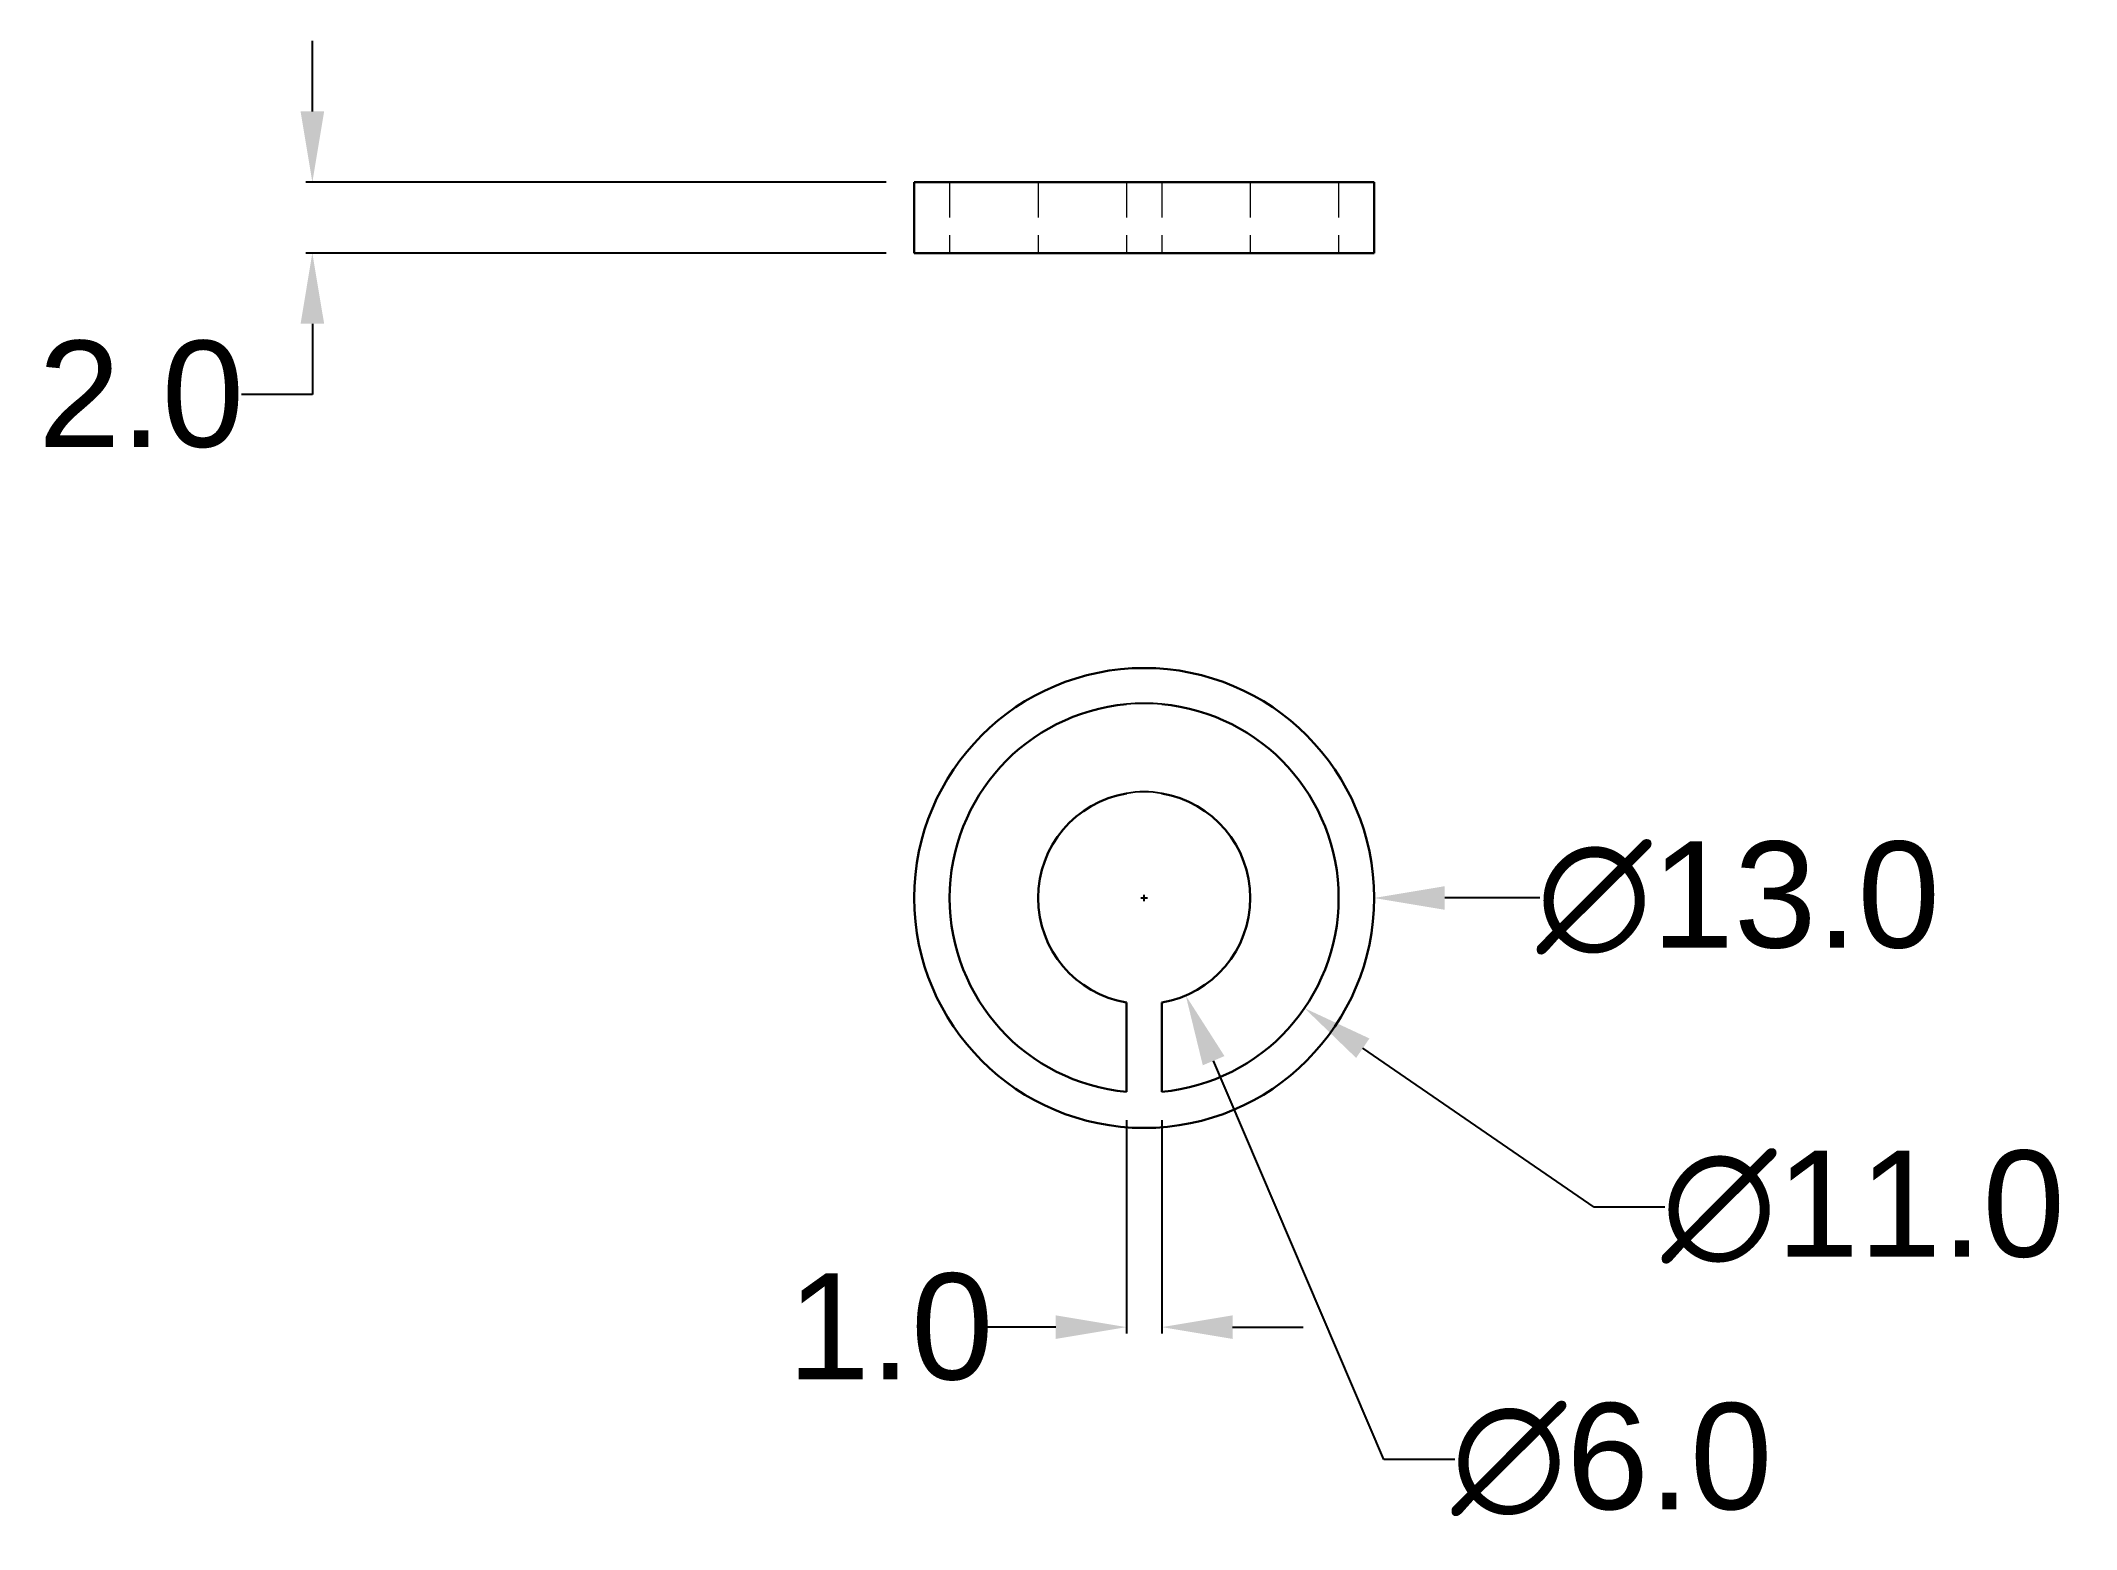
# Model space of a CAD drawing. Header units: inches. Extents: x 0 to 2200, y 53 to 755.
# Drawn here: x 2142.7 to 2200.2, y 568.3 to 610.3 of the extents above; entities that cross this region are included whole.
import ezdxf

# ---------------------------------------------------------------- set-up
doc = ezdxf.new("R2010")
doc.units = ezdxf.units.IN
doc.header["$MEASUREMENT"] = 0
doc.linetypes.add('DASHEDX2', pattern=[1.5, 1, -0.5])
doc.layers.add('hidden lines', color=7, linetype='DASHEDX2', lineweight=13)
doc.layers.add('Outlines', color=7, linetype='Continuous', lineweight=30)
doc.styles.get("Standard").update_dxf_attribs({"font": 'arial.ttf'})
doc.dimstyles.get("Standard").update_dxf_attribs({"dimtxt": 3, "dimasz": 2, "dimexe": 0.18, "dimexo": 0.8, "dimgap": 0.09, "dimtad": 0, "dimtih": 1, "dimtoh": 1, "dimdec": 1, "dimzin": 0, "dimdsep": 46, "dimtxsty": 'Standard', "dimcen": 0.09, "dimadec": 0, "dimazin": 0, "dimtfac": 1, "dimtdec": 1, "dimtofl": 0, "dimtmove": 0, "dimatfit": 3, "dimfxl": 1, "dimtolj": 1, "dimtzin": 0, "dimarcsym": 0})

msp = doc.modelspace()

# ---------------------------------------------------------------- blocks, each defined once
blk = doc.blocks.new('*D395')
at = {"color": 0, "lineweight": -2, "transparency": 16777216}
for p, q in [((2150.332, 608.347), (2150.332, 610.347)), ((2166.554, 606.347), (2150.152, 606.347)), ((2166.554, 604.347), (2150.152, 604.347)), ((2150.332, 602.347), (2150.332, 600.347)), ((2150.332, 600.347), (2148.332, 600.347))]:
    blk.add_line(p, q, dxfattribs=at)
at = {"color": 0, "transparency": 16777216}
for points in [[(2149.999, 608.347), (2150.666, 608.347), (2150.332, 606.347)], [(2149.999, 602.347), (2150.666, 602.347), (2150.332, 604.347)]]:
    blk.add_solid(points, dxfattribs=at)
at = {"layer": 'Defpoints', "color": 0, "transparency": 16777216}
for p in [(2167.354, 606.347), (2150.332, 604.347), (2167.354, 604.347)]:
    blk.add_point(p, dxfattribs=at)
at = {"color": 0, "transparency": 16777216, "insert": (2145.491, 600.347), "char_height": 3, "attachment_point": 5}
blk.add_mtext('\\A1;2.0', dxfattribs=at)
blk = doc.blocks.new('*D396')
at = {"color": 0, "lineweight": -2, "transparency": 16777216}
for p, q in [((2173.764, 586.118), (2173.944, 586.118)), ((2173.854, 586.028), (2173.854, 586.208)), ((2185.044, 586.118), (2182.354, 586.118))]:
    blk.add_line(p, q, dxfattribs=at)
at = {"color": 0, "transparency": 16777216}
blk.add_solid([(2182.354, 586.452), (2182.354, 585.785), (2180.354, 586.118)], dxfattribs=at)
at = {"layer": 'Defpoints', "color": 0, "transparency": 16777216}
for p in [(2167.354, 586.118), (2180.354, 586.118)]:
    blk.add_point(p, dxfattribs=at)
at = {"color": 0, "transparency": 16777216, "insert": (2190.657, 586.118), "char_height": 3, "attachment_point": 5}
blk.add_mtext('\\A1;∅13.0', dxfattribs=at)
blk = doc.blocks.new('*D397')
at = {"color": 0, "lineweight": -2, "transparency": 16777216}
for p, q in [((2173.764, 586.118), (2173.944, 586.118)), ((2173.854, 586.028), (2173.854, 586.208)), ((2186.577, 577.382), (2180.037, 581.873)), ((2188.577, 577.382), (2186.577, 577.382))]:
    blk.add_line(p, q, dxfattribs=at)
at = {"color": 0, "transparency": 16777216}
blk.add_solid([(2180.225, 582.148), (2179.848, 581.598), (2178.388, 583.005)], dxfattribs=at)
at = {"layer": 'Defpoints', "color": 0, "transparency": 16777216}
for p in [(2169.32, 589.231), (2178.388, 583.005)]:
    blk.add_point(p, dxfattribs=at)
at = {"color": 0, "transparency": 16777216, "insert": (2194.191, 577.382), "char_height": 3, "attachment_point": 5}
blk.add_mtext('\\A1;∅11.0', dxfattribs=at)
blk = doc.blocks.new('*D398')
at = {"color": 0, "lineweight": -2, "transparency": 16777216}
for p, q in [((2173.764, 586.118), (2173.944, 586.118)), ((2173.854, 586.028), (2173.854, 586.208)), ((2180.636, 570.245), (2175.818, 581.52)), ((2182.636, 570.245), (2180.636, 570.245))]:
    blk.add_line(p, q, dxfattribs=at)
at = {"color": 0, "transparency": 16777216}
blk.add_solid([(2176.125, 581.651), (2175.512, 581.389), (2175.032, 583.36)], dxfattribs=at)
at = {"layer": 'Defpoints', "color": 0, "transparency": 16777216}
for p in [(2172.675, 588.877), (2175.032, 583.36)]:
    blk.add_point(p, dxfattribs=at)
at = {"color": 0, "transparency": 16777216, "insert": (2187.083, 570.245), "char_height": 3, "attachment_point": 5}
blk.add_mtext('\\A1;∅6.0', dxfattribs=at)
blk = doc.blocks.new('*D405')
at = {"color": 0, "lineweight": -2, "transparency": 16777216}
for p, q in [((2173.354, 579.841), (2173.354, 573.809)), ((2174.354, 579.841), (2174.354, 573.809)), ((2171.354, 573.989), (2169.354, 573.989)), ((2176.354, 573.989), (2178.354, 573.989))]:
    blk.add_line(p, q, dxfattribs=at)
at = {"color": 0, "transparency": 16777216}
for points in [[(2171.354, 574.322), (2171.354, 573.656), (2173.354, 573.989)], [(2176.354, 574.322), (2176.354, 573.656), (2174.354, 573.989)]]:
    blk.add_solid(points, dxfattribs=at)
at = {"layer": 'Defpoints', "color": 0, "transparency": 16777216}
for p in [(2173.354, 580.641), (2174.354, 580.641), (2174.354, 573.989)]:
    blk.add_point(p, dxfattribs=at)
at = {"color": 0, "transparency": 16777216, "insert": (2166.679, 573.989), "char_height": 3, "attachment_point": 5}
blk.add_mtext('\\A1;1.0', dxfattribs=at)

# ---------------------------------------------------------------- dimensions: what is measured, and where the dimension line sits
dim = msp.add_linear_dim(base=(2150.332, 604.347), p1=(2167.354, 606.347), p2=(2167.354, 604.347), angle=90, dimstyle='Standard')
dim.commit()
dim.dimension.update_dxf_attribs({"geometry": '*D395', "text_midpoint": (2145.491, 600.347)})
for p1, p2, picture, middle in [((2169.32, 589.231), (2178.388, 583.005), '*D397', (2194.191, 577.382)), ((2172.675, 588.877), (2175.032, 583.36), '*D398', (2187.083, 570.245)), ((2167.354, 586.118), (2180.354, 586.118), '*D396', (2190.657, 586.118))]:
    dim = msp.add_diameter_dim_2p(p1=p1, p2=p2, dimstyle='Standard')
    dim.commit()
    dim.dimension.update_dxf_attribs({"geometry": picture, "text_midpoint": middle, "dimtype": 163})
dim = msp.add_linear_dim(base=(2174.354, 573.989), p1=(2173.354, 580.641), p2=(2174.354, 580.641), dimstyle='Standard')
dim.commit()
dim.dimension.update_dxf_attribs({"geometry": '*D405', "text_midpoint": (2166.679, 573.989), "dimtype": 160})

# ---------------------------------------------------------------- linework, layer by layer
for radius, start, end in [(5.5, 84.78409, 95.21591), (3, 80.40593, 99.59407)]:
    msp.add_arc((2173.854, 586.118), radius, start, end)
at = {"layer": 'hidden lines'}
for p, q in [((2168.354, 606.347), (2168.354, 604.347)), ((2170.854, 606.347), (2170.854, 604.347)), ((2173.354, 606.347), (2173.354, 604.347)), ((2174.354, 606.347), (2174.354, 604.347)), ((2176.854, 606.347), (2176.854, 604.347)), ((2179.354, 606.347), (2179.354, 604.347))]:
    msp.add_line(p, q, dxfattribs=at)
at = {"layer": 'Outlines'}
for p, q in [((2180.354, 606.347), (2167.354, 606.347)), ((2167.354, 606.347), (2167.354, 604.347)), ((2180.354, 604.347), (2180.354, 606.347)), ((2167.354, 604.347), (2180.354, 604.347)), ((2173.354, 580.641), (2173.354, 583.16)), ((2174.354, 580.641), (2174.354, 583.16))]:
    msp.add_line(p, q, dxfattribs=at)
msp.add_circle((2173.854, 586.118), 6.5, dxfattribs=at)
for radius, start, end in [(5.5, 95.21591, 264.78409), (5.5, 275.21591, 84.78409), (3, 99.59407, 260.40593), (3, 279.59407, 80.40593)]:
    msp.add_arc((2173.854, 586.118), radius, start, end, dxfattribs=at)

msp.set_redraw_order([(e.dxf.handle, doc.entitydb.next_handle()) for e in msp.query("TEXT MTEXT ATTDEF DIMENSION ARC_DIMENSION")])  # texts and dimensions are drawn at this point

doc.saveas('drawing.dxf')
